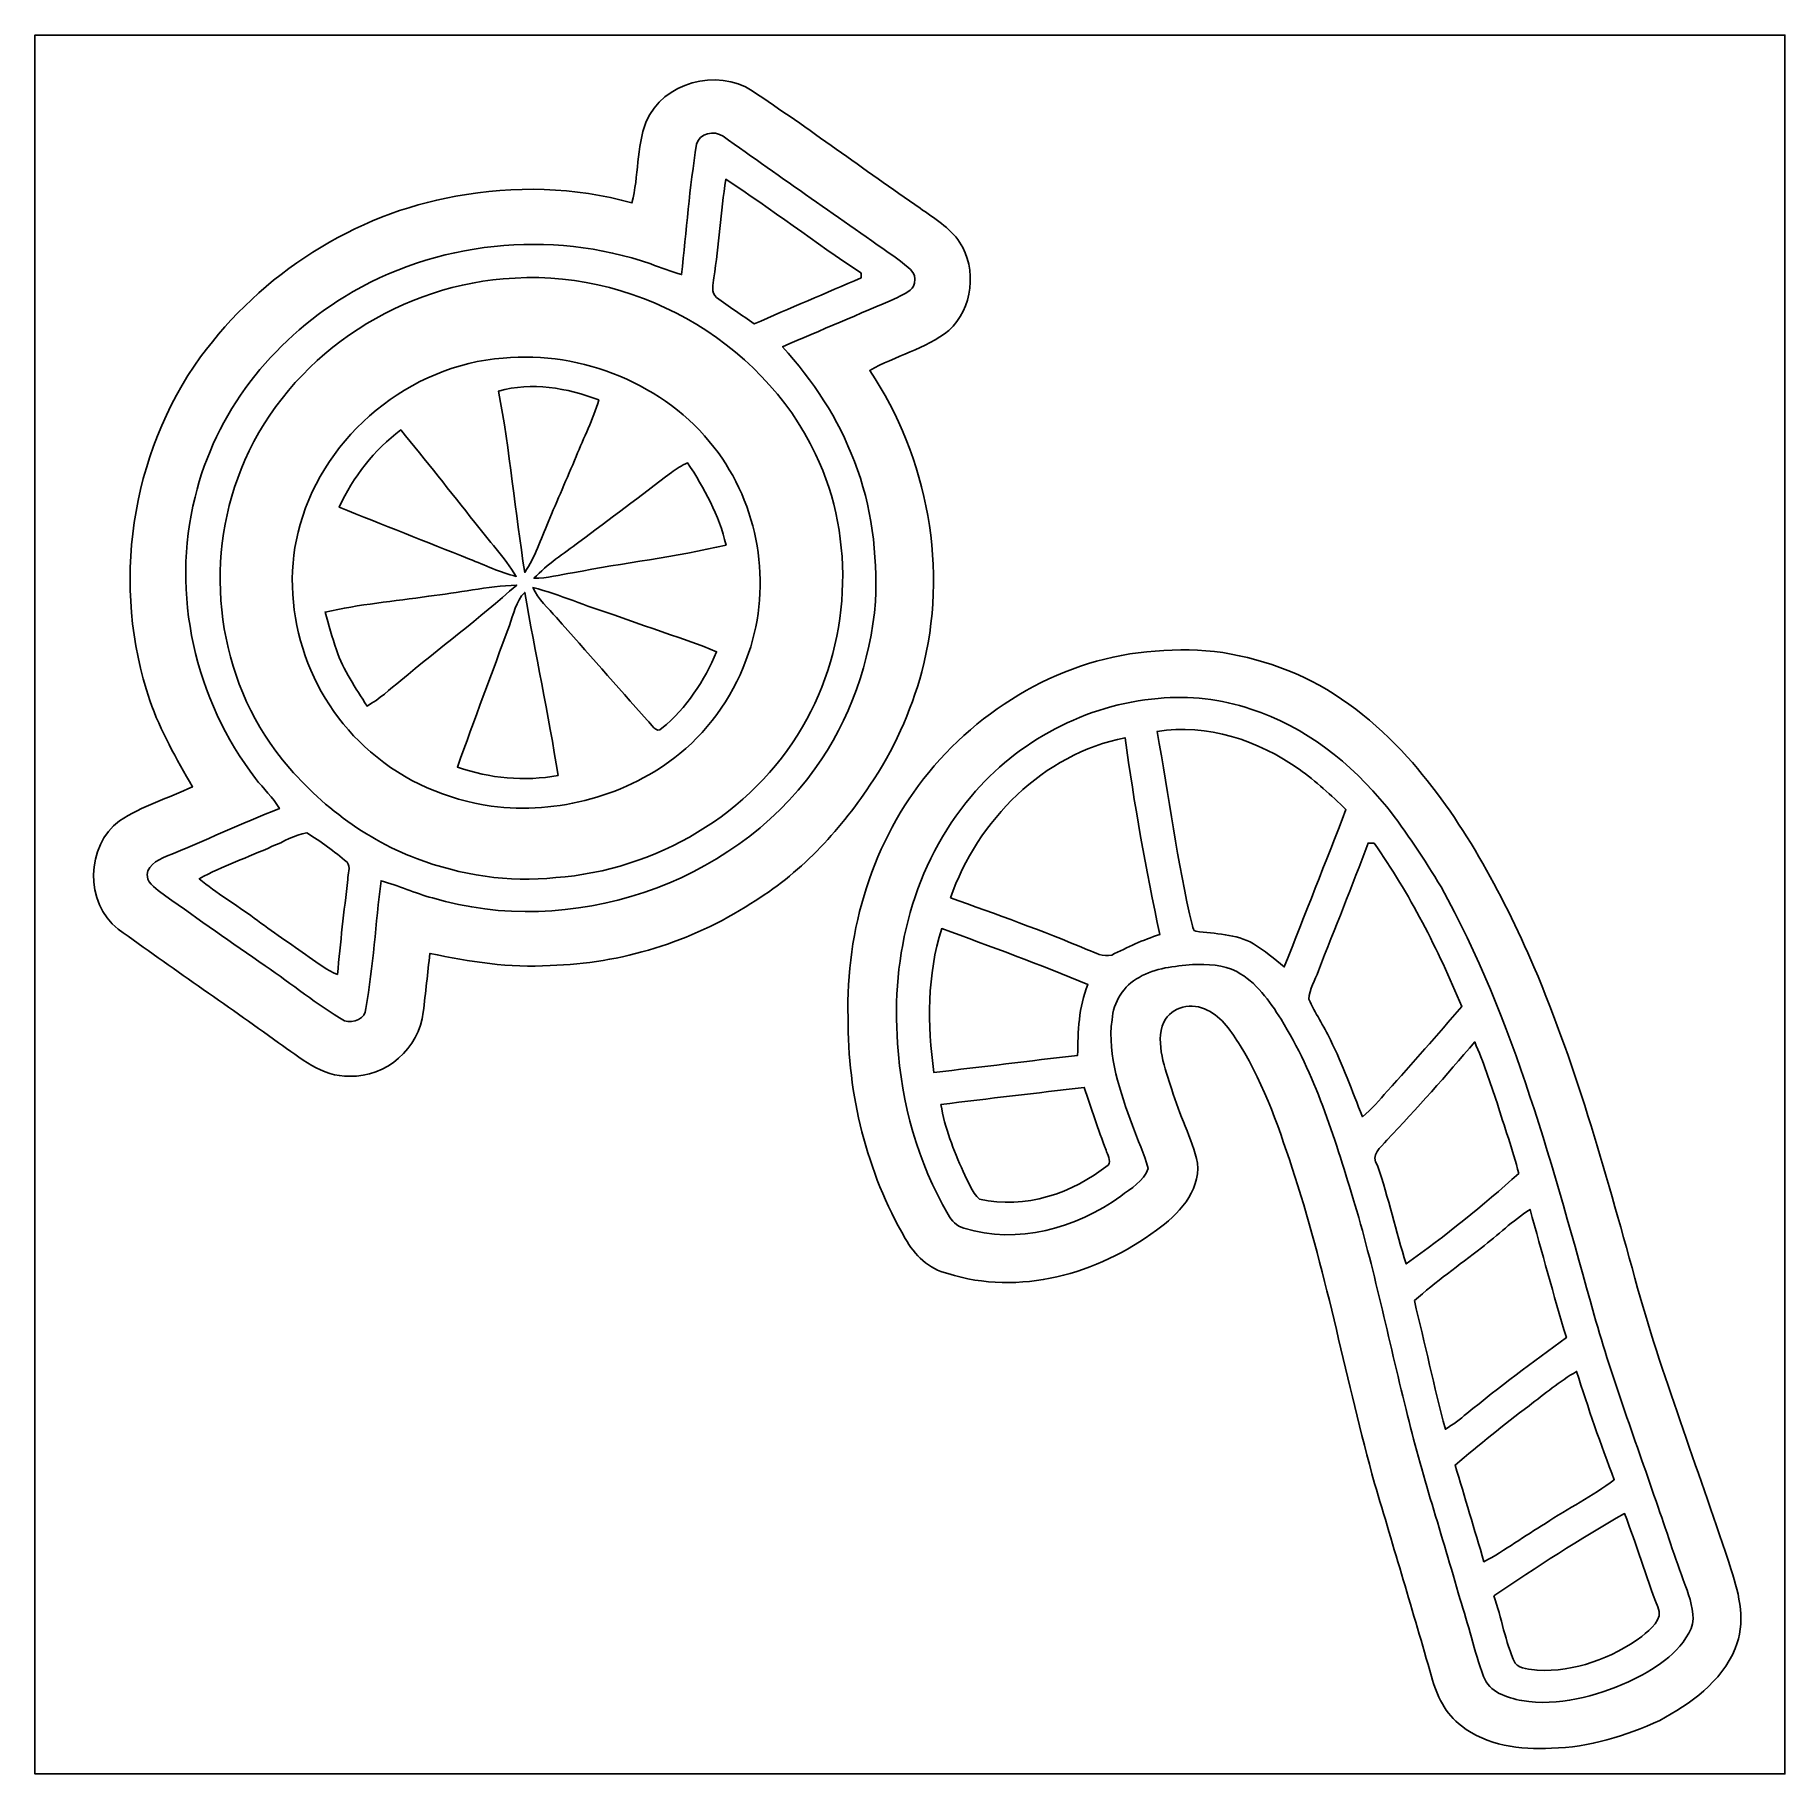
# Model space of a CAD drawing. Header units: centimetres. Extents: x -16.8 to 16.8, y -16.7 to 16.7.
import ezdxf

# ---------------------------------------------------------------- set-up
doc = ezdxf.new("R2010")
doc.units = ezdxf.units.CM
doc.header["$MEASUREMENT"] = 0
doc.layers.add('Layer 1', color=7, linetype='Continuous')

msp = doc.modelspace()

# ---------------------------------------------------------------- linework, layer by layer
at = {"layer": 'Layer 1', "color": 7}
for points, knots in [([(-16.77458, 16.66875), (-16.77458, 16.66875), (16.77458, 16.66875), (16.77458, 16.66875), (16.77458, 16.66875), (16.77458, 16.66875), (16.77458, -16.66875), (16.77458, -16.66875), (16.77458, -16.66875), (16.77458, -16.66875), (-16.77458, -16.66875), (-16.77458, -16.66875), (-16.77458, -16.66875), (-16.77458, -16.66875), (-16.77458, 16.66875), (-16.77458, 16.66875), (-16.77458, 16.66875), (-16.77458, 16.66875), (-16.77458, 16.66875), (-16.77458, 16.66875)], [0, 0, 0, 0, 0.16666667, 0.16666667, 0.16666667, 0.16666667, 0.33333333, 0.33333333, 0.33333333, 0.33333333, 0.5, 0.5, 0.5, 0.5, 0.66666667, 0.66666667, 0.66666667, 0.66666667, 1, 1, 1, 1]), ([(-5.05848, 15.00928), (-5.25039, 14.51046), (-5.19783, 13.96365), (-5.32977, 13.45036), (-5.32977, 13.45036), (-6.42761, 13.75339), (-7.59143, 13.78797), (-8.70938, 13.5763), (-8.70938, 13.5763), (-10.65742, 13.23411), (-12.43612, 12.08899), (-13.59994, 10.4962), (-13.59994, 10.4962), (-14.9539, 8.62683), (-15.31514, 6.09282), (-14.57219, 3.9116), (-14.57219, 3.9116), (-14.37146, 3.32669), (-14.06313, 2.78836), (-13.75375, 2.25637), (-13.75375, 2.25637), (-14.22047, 2.04117), (-14.72001, 1.88877), (-15.15286, 1.60584), (-15.15286, 1.60584), (-15.80339, 1.1243), (-15.82208, 0.02752), (-15.18144, -0.47096), (-15.18144, -0.47096), (-14.16614, -1.21109), (-13.12298, -1.91311), (-12.10557, -2.65077), (-12.10557, -2.65077), (-11.69176, -2.93017), (-11.27689, -3.31576), (-10.74244, -3.28859), (-10.74244, -3.28859), (-10.04852, -3.32528), (-9.40329, -2.74779), (-9.32991, -2.06481), (-9.32991, -2.06481), (-9.28723, -1.68875), (-9.24701, -1.31304), (-9.20362, -0.93733), (-9.20362, -0.93733), (-8.44585, -1.09255), (-7.67539, -1.22484), (-6.89786, -1.17087), (-6.89786, -1.17087), (-5.54002, -1.13065), (-4.19241, -0.72214), (-3.05223, 0.0187), (-3.05223, 0.0187), (-2.12196, 0.57714), (-1.36596, 1.38642), (-0.76835, 2.28459), (-0.76835, 2.28459), (-0.31962, 2.94958), (0.01482, 3.689), (0.22754, 4.46193), (0.22754, 4.46193), (0.74013, 6.41138), (0.34996, 8.56791), (-0.77188, 10.23726), (-0.77188, 10.23726), (-0.27905, 10.51877), (0.29422, 10.64578), (0.74436, 11.00349), (0.74436, 11.00349), (1.20015, 11.42471), (1.29152, 12.17895), (0.95109, 12.69718), (0.95109, 12.69718), (0.76376, 12.98187), (0.46143, 13.15332), (0.19191, 13.35017), (0.19191, 13.35017), (-0.88724, 14.0903), (-1.9364, 14.87452), (-3.02648, 15.59877), (-3.02648, 15.59877), (-3.69958, 16.03904), (-4.73816, 15.7607), (-5.05848, 15.00928), (-5.05848, 15.00928), (-5.05848, 15.00928), (-5.05848, 15.00928), (-5.05848, 15.00928)], [0, 0, 0, 0, 0.04347826, 0.04347826, 0.04347826, 0.04347826, 0.08695652, 0.08695652, 0.08695652, 0.08695652, 0.13043478, 0.13043478, 0.13043478, 0.13043478, 0.17391304, 0.17391304, 0.17391304, 0.17391304, 0.2173913, 0.2173913, 0.2173913, 0.2173913, 0.26086957, 0.26086957, 0.26086957, 0.26086957, 0.30434783, 0.30434783, 0.30434783, 0.30434783, 0.34782609, 0.34782609, 0.34782609, 0.34782609, 0.39130435, 0.39130435, 0.39130435, 0.39130435, 0.43478261, 0.43478261, 0.43478261, 0.43478261, 0.47826087, 0.47826087, 0.47826087, 0.47826087, 0.52173913, 0.52173913, 0.52173913, 0.52173913, 0.56521739, 0.56521739, 0.56521739, 0.56521739, 0.60869565, 0.60869565, 0.60869565, 0.60869565, 0.65217391, 0.65217391, 0.65217391, 0.65217391, 0.69565217, 0.69565217, 0.69565217, 0.69565217, 0.73913043, 0.73913043, 0.73913043, 0.73913043, 0.7826087, 0.7826087, 0.7826087, 0.7826087, 0.82608696, 0.82608696, 0.82608696, 0.82608696, 0.86956522, 0.86956522, 0.86956522, 0.86956522, 0.91304348, 0.91304348, 0.91304348, 0.91304348, 1, 1, 1, 1]), ([(-4.09116, 14.5736), (-4.04248, 14.79303), (-3.75038, 14.84489), (-3.58175, 14.72847), (-3.58175, 14.72847), (-2.4638, 13.92661), (-1.33033, 13.14591), (-0.20638, 12.35216), (-0.20638, 12.35216), (-0.07373, 12.23786), (0.1464, 12.12956), (0.08537, 11.90978), (0.08537, 11.90978), (0.05821, 11.75561), (-0.12312, 11.71011), (-0.23954, 11.63461), (-0.23954, 11.63461), (-0.97367, 11.31993), (-1.70886, 11.00667), (-2.44404, 10.69375), (-2.44404, 10.69375), (-1.86514, 10.04499), (-1.36843, 9.31192), (-1.06645, 8.49242), (-1.06645, 8.49242), (-0.73025, 7.64258), (-0.62548, 6.71548), (-0.66111, 5.80778), (-0.66111, 5.80778), (-0.75706, 4.66125), (-1.14829, 3.53272), (-1.82316, 2.59786), (-1.82316, 2.59786), (-3.43853, 0.36195), (-6.51686, -0.65758), (-9.15458, 0.12524), (-9.15458, 0.12524), (-9.48937, 0.21484), (-9.80475, 0.3623), (-10.13883, 0.45438), (-10.13883, 0.45438), (-10.24855, -0.35913), (-10.28488, -1.18392), (-10.43199, -1.99143), (-10.43199, -1.99143), (-10.43093, -2.19216), (-10.67647, -2.28071), (-10.83804, -2.2292), (-10.83804, -2.2292), (-11.3732, -1.91946), (-11.85051, -1.52329), (-12.36133, -1.17687), (-12.36133, -1.17687), (-13.00268, -0.73872), (-13.63204, -0.28399), (-14.26951, 0.1591), (-14.26951, 0.1591), (-14.39263, 0.25612), (-14.5415, 0.34396), (-14.61311, 0.48824), (-14.61311, 0.48824), (-14.67661, 0.72566), (-14.43002, 0.84772), (-14.25293, 0.92428), (-14.25293, 0.92428), (-13.52903, 1.22167), (-12.81818, 1.55081), (-12.0904, 1.83938), (-12.0904, 1.83938), (-12.2107, 2.05387), (-12.39838, 2.21827), (-12.54443, 2.41406), (-12.54443, 2.41406), (-13.70542, 3.92007), (-14.17426, 5.96018), (-13.70542, 7.81191), (-13.70542, 7.81191), (-13.32301, 9.41176), (-12.2361, 10.80064), (-10.84051, 11.65154), (-10.84051, 11.65154), (-9.10696, 12.71658), (-6.88975, 12.94659), (-4.96958, 12.27949), (-4.96958, 12.27949), (-4.77449, 12.20717), (-4.57976, 12.13167), (-4.37903, 12.07558), (-4.37903, 12.07558), (-4.28907, 12.90849), (-4.22593, 13.74634), (-4.09116, 14.5736), (-4.09116, 14.5736), (-4.09116, 14.5736), (-4.09116, 14.5736), (-4.09116, 14.5736)], [0, 0, 0, 0, 0.04, 0.04, 0.04, 0.04, 0.08, 0.08, 0.08, 0.08, 0.12, 0.12, 0.12, 0.12, 0.16, 0.16, 0.16, 0.16, 0.2, 0.2, 0.2, 0.2, 0.24, 0.24, 0.24, 0.24, 0.28, 0.28, 0.28, 0.28, 0.32, 0.32, 0.32, 0.32, 0.36, 0.36, 0.36, 0.36, 0.4, 0.4, 0.4, 0.4, 0.44, 0.44, 0.44, 0.44, 0.48, 0.48, 0.48, 0.48, 0.52, 0.52, 0.52, 0.52, 0.56, 0.56, 0.56, 0.56, 0.6, 0.6, 0.6, 0.6, 0.64, 0.64, 0.64, 0.64, 0.68, 0.68, 0.68, 0.68, 0.72, 0.72, 0.72, 0.72, 0.76, 0.76, 0.76, 0.76, 0.8, 0.8, 0.8, 0.8, 0.84, 0.84, 0.84, 0.84, 0.88, 0.88, 0.88, 0.88, 0.92, 0.92, 0.92, 0.92, 1, 1, 1, 1]), ([(-3.53272, 13.90474), (-3.6255, 13.27573), (-3.66607, 12.64073), (-3.75991, 12.01173), (-3.75991, 12.01173), (-3.7652, 11.89672), (-3.82588, 11.72563), (-3.7084, 11.63955), (-3.7084, 11.63955), (-3.47274, 11.46246), (-3.22474, 11.30124), (-2.98521, 11.12873), (-2.98521, 11.12873), (-2.30576, 11.43388), (-1.61678, 11.71716), (-0.9338, 12.01385), (-0.9338, 12.01385), (-0.93557, 12.03784), (-0.93909, 12.08617), (-0.94086, 12.11051), (-0.94086, 12.11051), (-1.82104, 12.68483), (-2.65254, 13.33182), (-3.53272, 13.90474), (-3.53272, 13.90474), (-3.53272, 13.90474), (-3.53272, 13.90474), (-3.53272, 13.90474)], [0, 0, 0, 0, 0.125, 0.125, 0.125, 0.125, 0.25, 0.25, 0.25, 0.25, 0.375, 0.375, 0.375, 0.375, 0.5, 0.5, 0.5, 0.5, 0.625, 0.625, 0.625, 0.625, 0.75, 0.75, 0.75, 0.75, 1, 1, 1, 1]), ([(-7.79851, 11.99268), (-9.90565, 11.82194), (-11.89884, 10.46162), (-12.75045, 8.515), (-12.75045, 8.515), (-13.5509, 6.725), (-13.33147, 4.51838), (-12.1606, 2.94005), (-12.1606, 2.94005), (-11.46634, 2.02988), (-10.53148, 1.29046), (-9.45938, 0.87877), (-9.45938, 0.87877), (-8.61272, 0.56303), (-7.69373, 0.41557), (-6.79238, 0.51611), (-6.79238, 0.51611), (-4.88033, 0.65264), (-3.02824, 1.73249), (-2.06304, 3.40395), (-2.06304, 3.40395), (-1.14688, 4.97029), (-1.02376, 6.98853), (-1.81046, 8.63247), (-1.81046, 8.63247), (-2.85433, 10.84686), (-5.37034, 12.23045), (-7.79851, 11.99268), (-7.79851, 11.99268), (-7.79851, 11.99268), (-7.79851, 11.99268), (-7.79851, 11.99268)], [0, 0, 0, 0, 0.11111111, 0.11111111, 0.11111111, 0.11111111, 0.22222222, 0.22222222, 0.22222222, 0.22222222, 0.33333333, 0.33333333, 0.33333333, 0.33333333, 0.44444444, 0.44444444, 0.44444444, 0.44444444, 0.55555556, 0.55555556, 0.55555556, 0.55555556, 0.66666667, 0.66666667, 0.66666667, 0.66666667, 0.77777778, 0.77777778, 0.77777778, 0.77777778, 1, 1, 1, 1]), ([(-7.79851, 10.47574), (-6.28333, 10.61791), (-4.69583, 9.97514), (-3.75779, 8.76582), (-3.75779, 8.76582), (-2.89807, 7.67115), (-2.6356, 6.1341), (-3.09527, 4.81859), (-3.09527, 4.81859), (-3.34328, 4.07), (-3.80294, 3.39513), (-4.41149, 2.89313), (-4.41149, 2.89313), (-5.41126, 2.07857), (-6.75287, 1.72579), (-8.02746, 1.88524), (-8.02746, 1.88524), (-8.87413, 2.01083), (-9.69504, 2.35656), (-10.33956, 2.92594), (-10.33956, 2.92594), (-11.5637, 3.96452), (-12.13732, 5.73299), (-11.69141, 7.28416), (-11.69141, 7.28416), (-11.20704, 9.00747), (-9.58603, 10.34274), (-7.79851, 10.47574), (-7.79851, 10.47574), (-7.79851, 10.47574), (-7.79851, 10.47574), (-7.79851, 10.47574)], [0, 0, 0, 0, 0.11111111, 0.11111111, 0.11111111, 0.11111111, 0.22222222, 0.22222222, 0.22222222, 0.22222222, 0.33333333, 0.33333333, 0.33333333, 0.33333333, 0.44444444, 0.44444444, 0.44444444, 0.44444444, 0.55555556, 0.55555556, 0.55555556, 0.55555556, 0.66666667, 0.66666667, 0.66666667, 0.66666667, 0.77777778, 0.77777778, 0.77777778, 0.77777778, 1, 1, 1, 1]), ([(-7.88635, 9.8425), (-7.67503, 8.69068), (-7.56426, 7.52263), (-7.38681, 6.36552), (-7.38681, 6.36552), (-7.18467, 6.65798), (-7.07884, 7.00264), (-6.93914, 7.32649), (-6.93914, 7.32649), (-6.76169, 7.74806), (-6.57613, 8.16645), (-6.4008, 8.58873), (-6.4008, 8.58873), (-6.25299, 8.94891), (-6.07519, 9.29816), (-5.96583, 9.67317), (-5.96583, 9.67317), (-6.57154, 9.90459), (-7.25135, 10.01924), (-7.88635, 9.8425), (-7.88635, 9.8425), (-7.88635, 9.8425), (-7.88635, 9.8425), (-7.88635, 9.8425)], [0, 0, 0, 0, 0.14285714, 0.14285714, 0.14285714, 0.14285714, 0.28571429, 0.28571429, 0.28571429, 0.28571429, 0.42857143, 0.42857143, 0.42857143, 0.42857143, 0.57142857, 0.57142857, 0.57142857, 0.57142857, 0.71428571, 0.71428571, 0.71428571, 0.71428571, 1, 1, 1, 1]), ([(-10.9407, 7.61647), (-10.11096, 7.27886), (-9.27559, 6.95537), (-8.44444, 6.62129), (-8.44444, 6.62129), (-8.14634, 6.50981), (-7.85989, 6.36199), (-7.54803, 6.29003), (-7.54803, 6.29003), (-7.77699, 6.66009), (-8.07508, 6.97936), (-8.34143, 7.32155), (-8.34143, 7.32155), (-8.80957, 7.91774), (-9.28123, 8.51076), (-9.76171, 9.09673), (-9.76171, 9.09673), (-10.26971, 8.71291), (-10.68246, 8.19926), (-10.9407, 7.61647), (-10.9407, 7.61647), (-10.9407, 7.61647), (-10.9407, 7.61647), (-10.9407, 7.61647)], [0, 0, 0, 0, 0.14285714, 0.14285714, 0.14285714, 0.14285714, 0.28571429, 0.28571429, 0.28571429, 0.28571429, 0.42857143, 0.42857143, 0.42857143, 0.42857143, 0.57142857, 0.57142857, 0.57142857, 0.57142857, 0.71428571, 0.71428571, 0.71428571, 0.71428571, 1, 1, 1, 1]), ([(-4.57518, 8.27934), (-5.16573, 7.83519), (-5.75416, 7.38858), (-6.34647, 6.94655), (-6.34647, 6.94655), (-6.64139, 6.72536), (-6.95501, 6.52286), (-7.21007, 6.25404), (-7.21007, 6.25404), (-6.95889, 6.25157), (-6.71513, 6.32107), (-6.46818, 6.35882), (-6.46818, 6.35882), (-5.48958, 6.5465), (-4.49792, 6.66433), (-3.52672, 6.8894), (-3.52672, 6.8894), (-3.65901, 7.46266), (-3.943, 7.98371), (-4.26579, 8.46984), (-4.26579, 8.46984), (-4.37444, 8.41551), (-4.47851, 8.35272), (-4.57518, 8.27934), (-4.57518, 8.27934), (-4.57518, 8.27934), (-4.57518, 8.27934), (-4.57518, 8.27934)], [0, 0, 0, 0, 0.125, 0.125, 0.125, 0.125, 0.25, 0.25, 0.25, 0.25, 0.375, 0.375, 0.375, 0.375, 0.5, 0.5, 0.5, 0.5, 0.625, 0.625, 0.625, 0.625, 0.75, 0.75, 0.75, 0.75, 1, 1, 1, 1]), ([(-9.22549, 5.91185), (-9.88766, 5.80743), (-10.55899, 5.75733), (-11.21269, 5.60564), (-11.21269, 5.60564), (-11.14989, 5.36152), (-11.07652, 5.12022), (-10.99608, 4.88103), (-10.99608, 4.88103), (-10.86168, 4.49192), (-10.62919, 4.14831), (-10.408, 3.80436), (-10.408, 3.80436), (-10.17129, 3.937), (-9.97197, 4.12433), (-9.76171, 4.29331), (-9.76171, 4.29331), (-9.02758, 4.91067), (-8.25571, 5.48464), (-7.54027, 6.12316), (-7.54027, 6.12316), (-8.10648, 6.09776), (-8.66281, 5.97359), (-9.22549, 5.91185), (-9.22549, 5.91185), (-9.22549, 5.91185), (-9.22549, 5.91185), (-9.22549, 5.91185)], [0, 0, 0, 0, 0.125, 0.125, 0.125, 0.125, 0.25, 0.25, 0.25, 0.25, 0.375, 0.375, 0.375, 0.375, 0.5, 0.5, 0.5, 0.5, 0.625, 0.625, 0.625, 0.625, 0.75, 0.75, 0.75, 0.75, 1, 1, 1, 1]), ([(-7.22806, 6.07624), (-7.13176, 5.84694), (-6.93491, 5.68466), (-6.77686, 5.49945), (-6.77686, 5.49945), (-6.19654, 4.84505), (-5.6194, 4.18782), (-5.04049, 3.53201), (-5.04049, 3.53201), (-4.96041, 3.47768), (-4.86869, 3.25826), (-4.75509, 3.3782), (-4.75509, 3.3782), (-4.28907, 3.76802), (-3.93559, 4.28554), (-3.70699, 4.84681), (-3.70699, 4.84681), (-4.36033, 5.11034), (-5.0359, 5.31248), (-5.6956, 5.55872), (-5.6956, 5.55872), (-6.21136, 5.71606), (-6.70631, 5.94042), (-7.22806, 6.07624), (-7.22806, 6.07624), (-7.22806, 6.07624), (-7.22806, 6.07624), (-7.22806, 6.07624)], [0, 0, 0, 0, 0.125, 0.125, 0.125, 0.125, 0.25, 0.25, 0.25, 0.25, 0.375, 0.375, 0.375, 0.375, 0.5, 0.5, 0.5, 0.5, 0.625, 0.625, 0.625, 0.625, 0.75, 0.75, 0.75, 0.75, 1, 1, 1, 1]), ([(-7.68068, 5.34952), (-8.01088, 4.44429), (-8.35307, 3.54295), (-8.67586, 2.63525), (-8.67586, 2.63525), (-8.05886, 2.419), (-7.3914, 2.35162), (-6.74652, 2.47509), (-6.74652, 2.47509), (-6.93138, 3.64878), (-7.18291, 4.81118), (-7.38717, 5.9817), (-7.38717, 5.9817), (-7.55615, 5.81166), (-7.59883, 5.56683), (-7.68068, 5.34952)], [0, 0, 0, 0, 0.2, 0.2, 0.2, 0.2, 0.4, 0.4, 0.4, 0.4, 0.6, 0.6, 0.6, 0.6, 1, 1, 1, 1]), ([(4.86622, 4.86728), (3.11467, 4.80413), (1.46121, 3.87279), (0.35983, 2.53259), (0.35983, 2.53259), (-0.71332, 1.2252), (-1.23613, -0.48754), (-1.18604, -2.16958), (-1.18604, -2.16958), (-1.19839, -3.6449), (-0.83114, -5.12551), (-0.08996, -6.40397), (-0.08996, -6.40397), (0.08079, -6.7183), (0.36689, -6.99064), (0.72214, -7.07496), (0.72214, -7.07496), (2.08844, -7.51029), (3.60257, -7.08448), (4.72299, -6.24205), (4.72299, -6.24205), (5.14244, -5.95171), (5.55766, -5.50898), (5.51321, -4.96147), (5.51321, -4.96147), (5.40209, -4.47322), (5.15726, -4.02978), (5.01932, -3.5493), (5.01932, -3.5493), (4.89726, -3.13725), (4.69159, -2.68005), (4.86551, -2.25319), (4.86551, -2.25319), (5.01156, -1.95298), (5.41867, -1.86902), (5.69877, -2.026), (5.69877, -2.026), (5.98911, -2.15865), (6.16268, -2.4451), (6.32813, -2.70334), (6.32813, -2.70334), (6.80932, -3.47945), (7.09683, -4.35116), (7.37905, -5.21335), (7.37905, -5.21335), (8.00488, -7.1434), (8.36295, -9.14541), (8.90729, -11.09733), (8.90729, -11.09733), (9.27206, -12.33135), (9.64177, -13.5636), (9.99913, -14.79973), (9.99913, -14.79973), (10.09403, -15.15992), (10.26407, -15.52011), (10.57028, -15.74765), (10.57028, -15.74765), (11.0557, -16.12441), (11.69917, -16.20802), (12.29501, -16.17451), (12.29501, -16.17451), (13.01926, -16.16322), (13.71953, -15.93779), (14.37393, -15.64217), (14.37393, -15.64217), (14.96307, -15.32361), (15.55256, -14.90592), (15.81961, -14.26563), (15.81961, -14.26563), (16.02458, -13.77738), (15.90393, -13.23799), (15.74377, -12.7568), (15.74377, -12.7568), (15.15745, -10.95304), (14.46565, -9.18281), (13.94919, -7.35647), (13.94919, -7.35647), (13.37592, -5.27614), (12.80548, -3.18558), (11.96164, -1.19521), (11.96164, -1.19521), (11.33475, 0.24412), (10.58474, 1.65312), (9.53417, 2.83139), (9.53417, 2.83139), (8.92881, 3.49074), (8.21831, 4.07035), (7.39069, 4.42666), (7.39069, 4.42666), (6.59871, 4.76356), (5.72841, 4.94206), (4.86622, 4.86728)], [0, 0, 0, 0, 0.04166667, 0.04166667, 0.04166667, 0.04166667, 0.08333333, 0.08333333, 0.08333333, 0.08333333, 0.125, 0.125, 0.125, 0.125, 0.16666667, 0.16666667, 0.16666667, 0.16666667, 0.20833333, 0.20833333, 0.20833333, 0.20833333, 0.25, 0.25, 0.25, 0.25, 0.29166667, 0.29166667, 0.29166667, 0.29166667, 0.33333333, 0.33333333, 0.33333333, 0.33333333, 0.375, 0.375, 0.375, 0.375, 0.41666667, 0.41666667, 0.41666667, 0.41666667, 0.45833333, 0.45833333, 0.45833333, 0.45833333, 0.5, 0.5, 0.5, 0.5, 0.54166667, 0.54166667, 0.54166667, 0.54166667, 0.58333333, 0.58333333, 0.58333333, 0.58333333, 0.625, 0.625, 0.625, 0.625, 0.66666667, 0.66666667, 0.66666667, 0.66666667, 0.70833333, 0.70833333, 0.70833333, 0.70833333, 0.75, 0.75, 0.75, 0.75, 0.79166667, 0.79166667, 0.79166667, 0.79166667, 0.83333333, 0.83333333, 0.83333333, 0.83333333, 0.875, 0.875, 0.875, 0.875, 0.91666667, 0.91666667, 0.91666667, 0.91666667, 1, 1, 1, 1]), ([(4.76038, 3.94935), (5.35799, 4.00756), (5.96582, 3.94406), (6.53274, 3.74403), (6.53274, 3.74403), (7.57308, 3.41771), (8.45467, 2.70651), (9.14082, 1.87396), (9.14082, 1.87396), (9.52006, 1.38501), (9.86049, 0.86642), (10.18011, 0.3369), (10.18011, 0.3369), (11.59933, -2.22144), (12.32923, -5.07647), (13.11769, -7.87188), (13.11769, -7.87188), (13.4687, -9.11789), (13.92696, -10.32827), (14.34042, -11.55347), (14.34042, -11.55347), (14.53233, -12.08229), (14.69249, -12.62204), (14.90027, -13.14521), (14.90027, -13.14521), (14.96942, -13.37804), (15.06608, -13.64015), (14.97401, -13.87934), (14.97401, -13.87934), (14.74576, -14.37922), (14.25011, -14.67273), (13.77562, -14.9031), (13.77562, -14.9031), (13.13568, -15.18144), (12.43083, -15.37723), (11.7288, -15.26258), (11.7288, -15.26258), (11.44658, -15.20049), (11.10051, -15.10594), (10.99644, -14.79691), (10.99644, -14.79691), (10.81617, -14.30902), (10.7061, -13.79926), (10.54206, -13.30607), (10.54206, -13.30607), (10.20269, -12.09675), (9.80193, -10.90436), (9.51265, -9.68163), (9.51265, -9.68163), (9.17116, -8.32944), (8.89564, -6.95995), (8.49136, -5.62398), (8.49136, -5.62398), (8.13435, -4.44747), (7.76464, -3.25438), (7.11447, -2.20028), (7.11447, -2.20028), (6.89046, -1.84891), (6.63963, -1.48766), (6.26251, -1.28729), (6.26251, -1.28729), (6.00604, -1.14476), (5.69983, -1.15182), (5.41655, -1.1497), (5.41655, -1.1497), (5.06871, -1.18745), (4.70041, -1.20897), (4.3942, -1.397), (4.3942, -1.397), (4.09328, -1.55222), (3.89784, -1.87431), (3.87279, -2.20874), (3.87279, -2.20874), (3.77896, -2.91253), (4.03437, -3.58775), (4.26297, -4.23898), (4.26297, -4.23898), (4.35998, -4.51309), (4.49721, -4.77449), (4.56389, -5.05883), (4.56389, -5.05883), (4.48769, -5.31107), (4.23122, -5.43877), (4.04001, -5.594), (4.04001, -5.594), (3.1877, -6.20183), (2.05775, -6.52992), (1.03399, -6.20289), (1.03399, -6.20289), (0.89606, -6.16973), (0.79516, -6.06213), (0.7306, -5.94007), (0.7306, -5.94007), (0.15028, -4.94665), (-0.16757, -3.81), (-0.23671, -2.66383), (-0.23671, -2.66383), (-0.37183, -0.98884), (0.07267, 0.77611), (1.17228, 2.07257), (1.17228, 2.07257), (2.05811, 3.1369), (3.37855, 3.83611), (4.76038, 3.94935), (4.76038, 3.94935), (4.76038, 3.94935), (4.76038, 3.94935), (4.76038, 3.94935)], [0, 0, 0, 0, 0.03571429, 0.03571429, 0.03571429, 0.03571429, 0.07142857, 0.07142857, 0.07142857, 0.07142857, 0.10714286, 0.10714286, 0.10714286, 0.10714286, 0.14285714, 0.14285714, 0.14285714, 0.14285714, 0.17857143, 0.17857143, 0.17857143, 0.17857143, 0.21428571, 0.21428571, 0.21428571, 0.21428571, 0.25, 0.25, 0.25, 0.25, 0.28571429, 0.28571429, 0.28571429, 0.28571429, 0.32142857, 0.32142857, 0.32142857, 0.32142857, 0.35714286, 0.35714286, 0.35714286, 0.35714286, 0.39285714, 0.39285714, 0.39285714, 0.39285714, 0.42857143, 0.42857143, 0.42857143, 0.42857143, 0.46428571, 0.46428571, 0.46428571, 0.46428571, 0.5, 0.5, 0.5, 0.5, 0.53571429, 0.53571429, 0.53571429, 0.53571429, 0.57142857, 0.57142857, 0.57142857, 0.57142857, 0.60714286, 0.60714286, 0.60714286, 0.60714286, 0.64285714, 0.64285714, 0.64285714, 0.64285714, 0.67857143, 0.67857143, 0.67857143, 0.67857143, 0.71428571, 0.71428571, 0.71428571, 0.71428571, 0.75, 0.75, 0.75, 0.75, 0.78571429, 0.78571429, 0.78571429, 0.78571429, 0.82142857, 0.82142857, 0.82142857, 0.82142857, 0.85714286, 0.85714286, 0.85714286, 0.85714286, 0.89285714, 0.89285714, 0.89285714, 0.89285714, 0.92857143, 0.92857143, 0.92857143, 0.92857143, 1, 1, 1, 1]), ([(4.73816, 3.31788), (4.95935, 2.07504), (5.12198, 0.81986), (5.41337, -0.40958), (5.41337, -0.40958), (5.42996, -0.44309), (5.42925, -0.50835), (5.47687, -0.51294), (5.47687, -0.51294), (5.85011, -0.56374), (6.24805, -0.56127), (6.58566, -0.75248), (6.58566, -0.75248), (6.79521, -0.88159), (6.985, -1.03928), (7.17444, -1.19556), (7.17444, -1.19556), (7.57202, -0.19156), (7.9689, 0.8128), (8.35836, 1.81998), (8.35836, 1.81998), (8.07332, 2.09303), (7.78369, 2.36396), (7.46019, 2.59151), (7.46019, 2.59151), (6.68514, 3.15031), (5.69313, 3.46675), (4.73816, 3.31788), (4.73816, 3.31788), (4.73816, 3.31788), (4.73816, 3.31788), (4.73816, 3.31788)], [0, 0, 0, 0, 0.11111111, 0.11111111, 0.11111111, 0.11111111, 0.22222222, 0.22222222, 0.22222222, 0.22222222, 0.33333333, 0.33333333, 0.33333333, 0.33333333, 0.44444444, 0.44444444, 0.44444444, 0.44444444, 0.55555556, 0.55555556, 0.55555556, 0.55555556, 0.66666667, 0.66666667, 0.66666667, 0.66666667, 0.77777778, 0.77777778, 0.77777778, 0.77777778, 1, 1, 1, 1]), ([(0.77329, 0.12841), (1.65594, -0.18768), (2.53965, -0.50236), (3.4036, -0.86748), (3.4036, -0.86748), (3.55036, -0.92534), (3.70311, -1.01036), (3.8668, -0.96873), (3.8668, -0.96873), (4.16736, -0.82303), (4.46722, -0.67451), (4.7879, -0.57785), (4.7879, -0.57785), (4.52402, 0.67239), (4.29542, 1.9304), (4.12362, 3.19687), (4.12362, 3.19687), (2.55199, 2.88819), (1.29646, 1.61078), (0.77329, 0.12841), (0.77329, 0.12841), (0.77329, 0.12841), (0.77329, 0.12841), (0.77329, 0.12841)], [0, 0, 0, 0, 0.14285714, 0.14285714, 0.14285714, 0.14285714, 0.28571429, 0.28571429, 0.28571429, 0.28571429, 0.42857143, 0.42857143, 0.42857143, 0.42857143, 0.57142857, 0.57142857, 0.57142857, 0.57142857, 0.71428571, 0.71428571, 0.71428571, 0.71428571, 1, 1, 1, 1]), ([(-12.22587, 1.11548), (-12.68977, 0.90311), (-13.17837, 0.74189), (-13.62534, 0.49495), (-13.62534, 0.49495), (-13.29584, 0.21378), (-12.91978, -0.00423), (-12.57229, -0.26141), (-12.57229, -0.26141), (-12.22939, -0.52141), (-11.86921, -0.75671), (-11.52031, -1.00824), (-11.52031, -1.00824), (-11.34463, -1.12677), (-11.17812, -1.26683), (-10.97668, -1.3402), (-10.97668, -1.3402), (-10.91847, -0.73378), (-10.85321, -0.12771), (-10.77489, 0.4766), (-10.77489, 0.4766), (-10.78195, 0.58103), (-10.71351, 0.71826), (-10.79183, 0.8128), (-10.79183, 0.8128), (-11.03736, 1.016), (-11.29312, 1.20897), (-11.56582, 1.37336), (-11.56582, 1.37336), (-11.80148, 1.34091), (-12.00503, 1.19592), (-12.22587, 1.11548)], [0, 0, 0, 0, 0.11111111, 0.11111111, 0.11111111, 0.11111111, 0.22222222, 0.22222222, 0.22222222, 0.22222222, 0.33333333, 0.33333333, 0.33333333, 0.33333333, 0.44444444, 0.44444444, 0.44444444, 0.44444444, 0.55555556, 0.55555556, 0.55555556, 0.55555556, 0.66666667, 0.66666667, 0.66666667, 0.66666667, 0.77777778, 0.77777778, 0.77777778, 0.77777778, 1, 1, 1, 1]), ([(8.78099, 1.17793), (8.47866, 0.35595), (8.14634, -0.45544), (7.83026, -1.27282), (7.83026, -1.27282), (7.76746, -1.45133), (7.65316, -1.62031), (7.64611, -1.81257), (7.64611, -1.81257), (7.76393, -2.0828), (7.93432, -2.32622), (8.05886, -2.59362), (8.05886, -2.59362), (8.29733, -3.07164), (8.47478, -3.57611), (8.67516, -4.07), (8.67516, -4.07), (8.85366, -3.92606), (8.99548, -3.74438), (9.1507, -3.57717), (9.1507, -3.57717), (9.63718, -3.04518), (10.10708, -2.49802), (10.57875, -1.95298), (10.57875, -1.95298), (10.12084, -0.85901), (9.58144, 0.20461), (8.89706, 1.17581), (8.89706, 1.17581), (8.8579, 1.17687), (8.81909, 1.17757), (8.78099, 1.17793), (8.78099, 1.17793), (8.78099, 1.17793), (8.78099, 1.17793), (8.78099, 1.17793)], [0, 0, 0, 0, 0.1, 0.1, 0.1, 0.1, 0.2, 0.2, 0.2, 0.2, 0.3, 0.3, 0.3, 0.3, 0.4, 0.4, 0.4, 0.4, 0.5, 0.5, 0.5, 0.5, 0.6, 0.6, 0.6, 0.6, 0.7, 0.7, 0.7, 0.7, 0.8, 0.8, 0.8, 0.8, 1, 1, 1, 1]), ([(0.60784, -0.46108), (0.32561, -1.35043), (0.33267, -2.30258), (0.45649, -3.2191), (0.45649, -3.2191), (1.37548, -3.11432), (2.29376, -2.99896), (3.2131, -2.89419), (3.2131, -2.89419), (3.22016, -2.43558), (3.23074, -1.96462), (3.41242, -1.53635), (3.41242, -1.53635), (2.48849, -1.15006), (1.54799, -0.80504), (0.60784, -0.46108), (0.60784, -0.46108), (0.60784, -0.46108), (0.60784, -0.46108), (0.60784, -0.46108)], [0, 0, 0, 0, 0.16666667, 0.16666667, 0.16666667, 0.16666667, 0.33333333, 0.33333333, 0.33333333, 0.33333333, 0.5, 0.5, 0.5, 0.5, 0.66666667, 0.66666667, 0.66666667, 0.66666667, 1, 1, 1, 1]), ([(9.14118, -4.52049), (9.02688, -4.6542), (8.82121, -4.80589), (8.96056, -5.00274), (8.96056, -5.00274), (9.17822, -5.62187), (9.30945, -6.26604), (9.51265, -6.8894), (9.51265, -6.8894), (10.26442, -6.356), (10.98197, -5.77286), (11.66989, -5.15937), (11.66989, -5.15937), (11.563, -4.69865), (11.38837, -4.25768), (11.25396, -3.80506), (11.25396, -3.80506), (11.1185, -3.41242), (10.99538, -3.01449), (10.82534, -2.6349), (10.82534, -2.6349), (10.28171, -3.27872), (9.72044, -3.90807), (9.14118, -4.52049), (9.14118, -4.52049), (9.14118, -4.52049), (9.14118, -4.52049), (9.14118, -4.52049)], [0, 0, 0, 0, 0.125, 0.125, 0.125, 0.125, 0.25, 0.25, 0.25, 0.25, 0.375, 0.375, 0.375, 0.375, 0.5, 0.5, 0.5, 0.5, 0.625, 0.625, 0.625, 0.625, 0.75, 0.75, 0.75, 0.75, 1, 1, 1, 1]), ([(0.59337, -3.83469), (0.6604, -4.28237), (0.84279, -4.70535), (1.01776, -5.12057), (1.01776, -5.12057), (1.11584, -5.29731), (1.17404, -5.51603), (1.33456, -5.64868), (1.33456, -5.64868), (2.20486, -5.84553), (3.11609, -5.53967), (3.79836, -4.99569), (3.79836, -4.99569), (3.86503, -4.91067), (3.77896, -4.79531), (3.76061, -4.70782), (3.76061, -4.70782), (3.60292, -4.31377), (3.4738, -3.90878), (3.33975, -3.50626), (3.33975, -3.50626), (2.42429, -3.61597), (1.50812, -3.71898), (0.59337, -3.83469), (0.59337, -3.83469), (0.59337, -3.83469), (0.59337, -3.83469), (0.59337, -3.83469)], [0, 0, 0, 0, 0.125, 0.125, 0.125, 0.125, 0.25, 0.25, 0.25, 0.25, 0.375, 0.375, 0.375, 0.375, 0.5, 0.5, 0.5, 0.5, 0.625, 0.625, 0.625, 0.625, 0.75, 0.75, 0.75, 0.75, 1, 1, 1, 1]), ([(10.95587, -6.58107), (10.52477, -6.9155), (10.08027, -7.23371), (9.66999, -7.59425), (9.66999, -7.59425), (9.86719, -8.41587), (10.04958, -9.24137), (10.26407, -10.05946), (10.26407, -10.05946), (10.41012, -9.97197), (10.54347, -9.86472), (10.67611, -9.75819), (10.67611, -9.75819), (11.29594, -9.2523), (11.93518, -8.77076), (12.58323, -8.30157), (12.58323, -8.30157), (12.33382, -7.48806), (12.11862, -6.66432), (11.8872, -5.84553), (11.8872, -5.84553), (11.55347, -6.06002), (11.26737, -6.33765), (10.95587, -6.58107), (10.95587, -6.58107), (10.95587, -6.58107), (10.95587, -6.58107), (10.95587, -6.58107)], [0, 0, 0, 0, 0.125, 0.125, 0.125, 0.125, 0.25, 0.25, 0.25, 0.25, 0.375, 0.375, 0.375, 0.375, 0.5, 0.5, 0.5, 0.5, 0.625, 0.625, 0.625, 0.625, 0.75, 0.75, 0.75, 0.75, 1, 1, 1, 1]), ([(11.86744, -9.60896), (11.3859, -9.9762), (10.91424, -10.35579), (10.45104, -10.74596), (10.45104, -10.74596), (10.63519, -11.36403), (10.82111, -11.98104), (11.00243, -12.59981), (11.00243, -12.59981), (11.41166, -12.38179), (11.78419, -12.10239), (12.18071, -11.86356), (12.18071, -11.86356), (12.61816, -11.57993), (13.08241, -11.33863), (13.50222, -11.02854), (13.50222, -11.02854), (13.23622, -10.34521), (13.00304, -9.64988), (12.77796, -8.95244), (12.77796, -8.95244), (12.45411, -9.14153), (12.16519, -9.38283), (11.86744, -9.60896), (11.86744, -9.60896), (11.86744, -9.60896), (11.86744, -9.60896), (11.86744, -9.60896)], [0, 0, 0, 0, 0.125, 0.125, 0.125, 0.125, 0.25, 0.25, 0.25, 0.25, 0.375, 0.375, 0.375, 0.375, 0.5, 0.5, 0.5, 0.5, 0.625, 0.625, 0.625, 0.625, 0.75, 0.75, 0.75, 0.75, 1, 1, 1, 1]), ([(11.19152, -13.25174), (11.34463, -13.67649), (11.40672, -14.13157), (11.60039, -14.54185), (11.60039, -14.54185), (11.69776, -14.66638), (11.88544, -14.65051), (12.02302, -14.6812), (12.02302, -14.6812), (12.74198, -14.7133), (13.45565, -14.45295), (14.03174, -14.03174), (14.03174, -14.03174), (14.18696, -13.89345), (14.45401, -13.70683), (14.33583, -13.46306), (14.33583, -13.46306), (14.10053, -12.87533), (13.92661, -12.26538), (13.69766, -11.67518), (13.69766, -11.67518), (12.83723, -12.15884), (12.0142, -12.70741), (11.19152, -13.25174)], [0, 0, 0, 0, 0.14285714, 0.14285714, 0.14285714, 0.14285714, 0.28571429, 0.28571429, 0.28571429, 0.28571429, 0.42857143, 0.42857143, 0.42857143, 0.42857143, 0.57142857, 0.57142857, 0.57142857, 0.57142857, 0.71428571, 0.71428571, 0.71428571, 0.71428571, 1, 1, 1, 1])]:
    msp.add_open_spline(points, degree=3, knots=knots, dxfattribs=at)
at = {"layer": 'Layer 1', "color": 8}
for points, knots in [([(-5.05848, 15.00928), (-4.73816, 15.7607), (-3.69958, 16.03904), (-3.02648, 15.59877), (-3.02648, 15.59877), (-1.9364, 14.87452), (-0.88724, 14.0903), (0.19191, 13.35017), (0.19191, 13.35017), (0.46143, 13.15332), (0.76376, 12.98187), (0.95109, 12.69718), (0.95109, 12.69718), (1.29152, 12.17895), (1.20015, 11.42471), (0.74436, 11.00349), (0.74436, 11.00349), (0.29422, 10.64578), (-0.27905, 10.51877), (-0.77188, 10.23726), (-0.77188, 10.23726), (0.34996, 8.56791), (0.74013, 6.41138), (0.22754, 4.46193), (0.22754, 4.46193), (0.01482, 3.689), (-0.31962, 2.94958), (-0.76835, 2.28459), (-0.76835, 2.28459), (-1.36596, 1.38642), (-2.12196, 0.57714), (-3.05223, 0.0187), (-3.05223, 0.0187), (-4.19241, -0.72214), (-5.54002, -1.13065), (-6.89786, -1.17087), (-6.89786, -1.17087), (-7.67539, -1.22484), (-8.44585, -1.09255), (-9.20362, -0.93733), (-9.20362, -0.93733), (-9.24701, -1.31304), (-9.28723, -1.68875), (-9.32991, -2.06481), (-9.32991, -2.06481), (-9.40329, -2.74779), (-10.04852, -3.32528), (-10.74244, -3.28859), (-10.74244, -3.28859), (-11.27689, -3.31576), (-11.69176, -2.93017), (-12.10557, -2.65077), (-12.10557, -2.65077), (-13.12298, -1.91311), (-14.16614, -1.21109), (-15.18144, -0.47096), (-15.18144, -0.47096), (-15.82208, 0.02752), (-15.80339, 1.1243), (-15.15286, 1.60584), (-15.15286, 1.60584), (-14.72001, 1.88877), (-14.22047, 2.04117), (-13.75375, 2.25637), (-13.75375, 2.25637), (-14.06313, 2.78836), (-14.37146, 3.32669), (-14.57219, 3.9116), (-14.57219, 3.9116), (-15.31514, 6.09282), (-14.9539, 8.62683), (-13.59994, 10.4962), (-13.59994, 10.4962), (-12.43612, 12.08899), (-10.65742, 13.23411), (-8.70938, 13.5763), (-8.70938, 13.5763), (-7.59143, 13.78797), (-6.42761, 13.75339), (-5.32977, 13.45036), (-5.32977, 13.45036), (-5.19783, 13.96365), (-5.25039, 14.51046), (-5.05848, 15.00928), (-5.05848, 15.00928), (-5.05848, 15.00928), (-5.05848, 15.00928), (-5.05848, 15.00928)], [0, 0, 0, 0, 0.04347826, 0.04347826, 0.04347826, 0.04347826, 0.08695652, 0.08695652, 0.08695652, 0.08695652, 0.13043478, 0.13043478, 0.13043478, 0.13043478, 0.17391304, 0.17391304, 0.17391304, 0.17391304, 0.2173913, 0.2173913, 0.2173913, 0.2173913, 0.26086957, 0.26086957, 0.26086957, 0.26086957, 0.30434783, 0.30434783, 0.30434783, 0.30434783, 0.34782609, 0.34782609, 0.34782609, 0.34782609, 0.39130435, 0.39130435, 0.39130435, 0.39130435, 0.43478261, 0.43478261, 0.43478261, 0.43478261, 0.47826087, 0.47826087, 0.47826087, 0.47826087, 0.52173913, 0.52173913, 0.52173913, 0.52173913, 0.56521739, 0.56521739, 0.56521739, 0.56521739, 0.60869565, 0.60869565, 0.60869565, 0.60869565, 0.65217391, 0.65217391, 0.65217391, 0.65217391, 0.69565217, 0.69565217, 0.69565217, 0.69565217, 0.73913043, 0.73913043, 0.73913043, 0.73913043, 0.7826087, 0.7826087, 0.7826087, 0.7826087, 0.82608696, 0.82608696, 0.82608696, 0.82608696, 0.86956522, 0.86956522, 0.86956522, 0.86956522, 0.91304348, 0.91304348, 0.91304348, 0.91304348, 1, 1, 1, 1]), ([(-4.09116, 14.5736), (-4.22593, 13.74634), (-4.28907, 12.90849), (-4.37903, 12.07558), (-4.37903, 12.07558), (-4.57976, 12.13167), (-4.77449, 12.20717), (-4.96958, 12.27949), (-4.96958, 12.27949), (-6.88975, 12.94659), (-9.10696, 12.71658), (-10.84051, 11.65154), (-10.84051, 11.65154), (-12.2361, 10.80064), (-13.32301, 9.41176), (-13.70542, 7.81191), (-13.70542, 7.81191), (-14.17426, 5.96018), (-13.70542, 3.92007), (-12.54443, 2.41406), (-12.54443, 2.41406), (-12.39838, 2.21827), (-12.2107, 2.05387), (-12.0904, 1.83938), (-12.0904, 1.83938), (-12.81818, 1.55081), (-13.52903, 1.22167), (-14.25293, 0.92428), (-14.25293, 0.92428), (-14.43002, 0.84772), (-14.67661, 0.72566), (-14.61311, 0.48824), (-14.61311, 0.48824), (-14.5415, 0.34396), (-14.39263, 0.25612), (-14.26951, 0.1591), (-14.26951, 0.1591), (-13.63204, -0.28399), (-13.00268, -0.73872), (-12.36133, -1.17687), (-12.36133, -1.17687), (-11.85051, -1.52329), (-11.3732, -1.91946), (-10.83804, -2.2292), (-10.83804, -2.2292), (-10.67647, -2.28071), (-10.43093, -2.19216), (-10.43199, -1.99143), (-10.43199, -1.99143), (-10.28488, -1.18392), (-10.24855, -0.35913), (-10.13883, 0.45438), (-10.13883, 0.45438), (-9.80475, 0.3623), (-9.48937, 0.21484), (-9.15458, 0.12524), (-9.15458, 0.12524), (-6.51686, -0.65758), (-3.43853, 0.36195), (-1.82316, 2.59786), (-1.82316, 2.59786), (-1.14829, 3.53272), (-0.75706, 4.66125), (-0.66111, 5.80778), (-0.66111, 5.80778), (-0.62548, 6.71548), (-0.73025, 7.64258), (-1.06645, 8.49242), (-1.06645, 8.49242), (-1.36843, 9.31192), (-1.86514, 10.04499), (-2.44404, 10.69375), (-2.44404, 10.69375), (-1.70886, 11.00667), (-0.97367, 11.31993), (-0.23954, 11.63461), (-0.23954, 11.63461), (-0.12312, 11.71011), (0.05821, 11.75561), (0.08537, 11.90978), (0.08537, 11.90978), (0.1464, 12.12956), (-0.07373, 12.23786), (-0.20638, 12.35216), (-0.20638, 12.35216), (-1.33033, 13.14591), (-2.4638, 13.92661), (-3.58175, 14.72847), (-3.58175, 14.72847), (-3.75038, 14.84489), (-4.04248, 14.79303), (-4.09116, 14.5736)], [0, 0, 0, 0, 0.04166667, 0.04166667, 0.04166667, 0.04166667, 0.08333333, 0.08333333, 0.08333333, 0.08333333, 0.125, 0.125, 0.125, 0.125, 0.16666667, 0.16666667, 0.16666667, 0.16666667, 0.20833333, 0.20833333, 0.20833333, 0.20833333, 0.25, 0.25, 0.25, 0.25, 0.29166667, 0.29166667, 0.29166667, 0.29166667, 0.33333333, 0.33333333, 0.33333333, 0.33333333, 0.375, 0.375, 0.375, 0.375, 0.41666667, 0.41666667, 0.41666667, 0.41666667, 0.45833333, 0.45833333, 0.45833333, 0.45833333, 0.5, 0.5, 0.5, 0.5, 0.54166667, 0.54166667, 0.54166667, 0.54166667, 0.58333333, 0.58333333, 0.58333333, 0.58333333, 0.625, 0.625, 0.625, 0.625, 0.66666667, 0.66666667, 0.66666667, 0.66666667, 0.70833333, 0.70833333, 0.70833333, 0.70833333, 0.75, 0.75, 0.75, 0.75, 0.79166667, 0.79166667, 0.79166667, 0.79166667, 0.83333333, 0.83333333, 0.83333333, 0.83333333, 0.875, 0.875, 0.875, 0.875, 0.91666667, 0.91666667, 0.91666667, 0.91666667, 1, 1, 1, 1]), ([(-3.53272, 13.90474), (-2.65254, 13.33182), (-1.82104, 12.68483), (-0.94086, 12.11051), (-0.94086, 12.11051), (-0.93909, 12.08617), (-0.93557, 12.03784), (-0.9338, 12.01385), (-0.9338, 12.01385), (-1.61678, 11.71716), (-2.30576, 11.43388), (-2.98521, 11.12873), (-2.98521, 11.12873), (-3.22474, 11.30124), (-3.47274, 11.46246), (-3.7084, 11.63955), (-3.7084, 11.63955), (-3.82588, 11.72563), (-3.7652, 11.89672), (-3.75991, 12.01173), (-3.75991, 12.01173), (-3.66607, 12.64073), (-3.6255, 13.27573), (-3.53272, 13.90474)], [0, 0, 0, 0, 0.14285714, 0.14285714, 0.14285714, 0.14285714, 0.28571429, 0.28571429, 0.28571429, 0.28571429, 0.42857143, 0.42857143, 0.42857143, 0.42857143, 0.57142857, 0.57142857, 0.57142857, 0.57142857, 0.71428571, 0.71428571, 0.71428571, 0.71428571, 1, 1, 1, 1]), ([(-7.79851, 11.99268), (-5.37034, 12.23045), (-2.85433, 10.84686), (-1.81046, 8.63247), (-1.81046, 8.63247), (-1.02376, 6.98853), (-1.14688, 4.97029), (-2.06304, 3.40395), (-2.06304, 3.40395), (-3.02824, 1.73249), (-4.88033, 0.65264), (-6.79238, 0.51611), (-6.79238, 0.51611), (-7.69373, 0.41557), (-8.61272, 0.56303), (-9.45938, 0.87877), (-9.45938, 0.87877), (-10.53148, 1.29046), (-11.46634, 2.02988), (-12.1606, 2.94005), (-12.1606, 2.94005), (-13.33147, 4.51838), (-13.5509, 6.725), (-12.75045, 8.515), (-12.75045, 8.515), (-11.89884, 10.46162), (-9.90565, 11.82194), (-7.79851, 11.99268), (-7.79851, 11.99268), (-7.79851, 11.99268), (-7.79851, 11.99268), (-7.79851, 11.99268)], [0, 0, 0, 0, 0.11111111, 0.11111111, 0.11111111, 0.11111111, 0.22222222, 0.22222222, 0.22222222, 0.22222222, 0.33333333, 0.33333333, 0.33333333, 0.33333333, 0.44444444, 0.44444444, 0.44444444, 0.44444444, 0.55555556, 0.55555556, 0.55555556, 0.55555556, 0.66666667, 0.66666667, 0.66666667, 0.66666667, 0.77777778, 0.77777778, 0.77777778, 0.77777778, 1, 1, 1, 1]), ([(-7.79851, 10.47574), (-9.58603, 10.34274), (-11.20704, 9.00747), (-11.69141, 7.28416), (-11.69141, 7.28416), (-12.13732, 5.73299), (-11.5637, 3.96452), (-10.33956, 2.92594), (-10.33956, 2.92594), (-9.69504, 2.35656), (-8.87413, 2.01083), (-8.02746, 1.88524), (-8.02746, 1.88524), (-6.75287, 1.72579), (-5.41126, 2.07857), (-4.41149, 2.89313), (-4.41149, 2.89313), (-3.80294, 3.39513), (-3.34328, 4.07), (-3.09527, 4.81859), (-3.09527, 4.81859), (-2.6356, 6.1341), (-2.89807, 7.67115), (-3.75779, 8.76582), (-3.75779, 8.76582), (-4.69583, 9.97514), (-6.28333, 10.61791), (-7.79851, 10.47574)], [0, 0, 0, 0, 0.125, 0.125, 0.125, 0.125, 0.25, 0.25, 0.25, 0.25, 0.375, 0.375, 0.375, 0.375, 0.5, 0.5, 0.5, 0.5, 0.625, 0.625, 0.625, 0.625, 0.75, 0.75, 0.75, 0.75, 1, 1, 1, 1]), ([(-7.88635, 9.8425), (-7.25135, 10.01924), (-6.57154, 9.90459), (-5.96583, 9.67317), (-5.96583, 9.67317), (-6.07519, 9.29816), (-6.25299, 8.94891), (-6.4008, 8.58873), (-6.4008, 8.58873), (-6.57613, 8.16645), (-6.76169, 7.74806), (-6.93914, 7.32649), (-6.93914, 7.32649), (-7.07884, 7.00264), (-7.18467, 6.65798), (-7.38681, 6.36552), (-7.38681, 6.36552), (-7.56426, 7.52263), (-7.67503, 8.69068), (-7.88635, 9.8425)], [0, 0, 0, 0, 0.16666667, 0.16666667, 0.16666667, 0.16666667, 0.33333333, 0.33333333, 0.33333333, 0.33333333, 0.5, 0.5, 0.5, 0.5, 0.66666667, 0.66666667, 0.66666667, 0.66666667, 1, 1, 1, 1]), ([(-10.9407, 7.61647), (-10.68246, 8.19926), (-10.26971, 8.71291), (-9.76171, 9.09673), (-9.76171, 9.09673), (-9.28123, 8.51076), (-8.80957, 7.91774), (-8.34143, 7.32155), (-8.34143, 7.32155), (-8.07508, 6.97936), (-7.77699, 6.66009), (-7.54803, 6.29003), (-7.54803, 6.29003), (-7.85989, 6.36199), (-8.14634, 6.50981), (-8.44444, 6.62129), (-8.44444, 6.62129), (-9.27559, 6.95537), (-10.11096, 7.27886), (-10.9407, 7.61647)], [0, 0, 0, 0, 0.16666667, 0.16666667, 0.16666667, 0.16666667, 0.33333333, 0.33333333, 0.33333333, 0.33333333, 0.5, 0.5, 0.5, 0.5, 0.66666667, 0.66666667, 0.66666667, 0.66666667, 1, 1, 1, 1]), ([(-4.57518, 8.27934), (-4.47851, 8.35272), (-4.37444, 8.41551), (-4.26579, 8.46984), (-4.26579, 8.46984), (-3.943, 7.98371), (-3.65901, 7.46266), (-3.52672, 6.8894), (-3.52672, 6.8894), (-4.49792, 6.66433), (-5.48958, 6.5465), (-6.46818, 6.35882), (-6.46818, 6.35882), (-6.71513, 6.32107), (-6.95889, 6.25157), (-7.21007, 6.25404), (-7.21007, 6.25404), (-6.95501, 6.52286), (-6.64139, 6.72536), (-6.34647, 6.94655), (-6.34647, 6.94655), (-5.75416, 7.38858), (-5.16573, 7.83519), (-4.57518, 8.27934)], [0, 0, 0, 0, 0.14285714, 0.14285714, 0.14285714, 0.14285714, 0.28571429, 0.28571429, 0.28571429, 0.28571429, 0.42857143, 0.42857143, 0.42857143, 0.42857143, 0.57142857, 0.57142857, 0.57142857, 0.57142857, 0.71428571, 0.71428571, 0.71428571, 0.71428571, 1, 1, 1, 1]), ([(-9.22549, 5.91185), (-8.66281, 5.97359), (-8.10648, 6.09776), (-7.54027, 6.12316), (-7.54027, 6.12316), (-8.25571, 5.48464), (-9.02758, 4.91067), (-9.76171, 4.29331), (-9.76171, 4.29331), (-9.97197, 4.12433), (-10.17129, 3.937), (-10.408, 3.80436), (-10.408, 3.80436), (-10.62919, 4.14831), (-10.86168, 4.49192), (-10.99608, 4.88103), (-10.99608, 4.88103), (-11.07652, 5.12022), (-11.14989, 5.36152), (-11.21269, 5.60564), (-11.21269, 5.60564), (-10.55899, 5.75733), (-9.88766, 5.80743), (-9.22549, 5.91185)], [0, 0, 0, 0, 0.14285714, 0.14285714, 0.14285714, 0.14285714, 0.28571429, 0.28571429, 0.28571429, 0.28571429, 0.42857143, 0.42857143, 0.42857143, 0.42857143, 0.57142857, 0.57142857, 0.57142857, 0.57142857, 0.71428571, 0.71428571, 0.71428571, 0.71428571, 1, 1, 1, 1]), ([(-7.22806, 6.07624), (-6.70631, 5.94042), (-6.21136, 5.71606), (-5.6956, 5.55872), (-5.6956, 5.55872), (-5.0359, 5.31248), (-4.36033, 5.11034), (-3.70699, 4.84681), (-3.70699, 4.84681), (-3.93559, 4.28554), (-4.28907, 3.76802), (-4.75509, 3.3782), (-4.75509, 3.3782), (-4.86869, 3.25826), (-4.96041, 3.47768), (-5.04049, 3.53201), (-5.04049, 3.53201), (-5.6194, 4.18782), (-6.19654, 4.84505), (-6.77686, 5.49945), (-6.77686, 5.49945), (-6.93491, 5.68466), (-7.13176, 5.84694), (-7.22806, 6.07624)], [0, 0, 0, 0, 0.14285714, 0.14285714, 0.14285714, 0.14285714, 0.28571429, 0.28571429, 0.28571429, 0.28571429, 0.42857143, 0.42857143, 0.42857143, 0.42857143, 0.57142857, 0.57142857, 0.57142857, 0.57142857, 0.71428571, 0.71428571, 0.71428571, 0.71428571, 1, 1, 1, 1]), ([(-7.68068, 5.34952), (-7.59883, 5.56683), (-7.55615, 5.81166), (-7.38717, 5.9817), (-7.38717, 5.9817), (-7.18291, 4.81118), (-6.93138, 3.64878), (-6.74652, 2.47509), (-6.74652, 2.47509), (-7.3914, 2.35162), (-8.05886, 2.419), (-8.67586, 2.63525), (-8.67586, 2.63525), (-8.35307, 3.54295), (-8.01088, 4.44429), (-7.68068, 5.34952)], [0, 0, 0, 0, 0.2, 0.2, 0.2, 0.2, 0.4, 0.4, 0.4, 0.4, 0.6, 0.6, 0.6, 0.6, 1, 1, 1, 1]), ([(4.86622, 4.86728), (5.72841, 4.94206), (6.59871, 4.76356), (7.39069, 4.42666), (7.39069, 4.42666), (8.21831, 4.07035), (8.92881, 3.49074), (9.53417, 2.83139), (9.53417, 2.83139), (10.58474, 1.65312), (11.33475, 0.24412), (11.96164, -1.19521), (11.96164, -1.19521), (12.80548, -3.18558), (13.37592, -5.27614), (13.94919, -7.35647), (13.94919, -7.35647), (14.46565, -9.18281), (15.15745, -10.95304), (15.74377, -12.7568), (15.74377, -12.7568), (15.90393, -13.23799), (16.02458, -13.77738), (15.81961, -14.26563), (15.81961, -14.26563), (15.55256, -14.90592), (14.96307, -15.32361), (14.37393, -15.64217), (14.37393, -15.64217), (13.71953, -15.93779), (13.01926, -16.16322), (12.29501, -16.17451), (12.29501, -16.17451), (11.69917, -16.20802), (11.0557, -16.12441), (10.57028, -15.74765), (10.57028, -15.74765), (10.26407, -15.52011), (10.09403, -15.15992), (9.99913, -14.79973), (9.99913, -14.79973), (9.64177, -13.5636), (9.27206, -12.33135), (8.90729, -11.09733), (8.90729, -11.09733), (8.36295, -9.14541), (8.00488, -7.1434), (7.37905, -5.21335), (7.37905, -5.21335), (7.09683, -4.35116), (6.80932, -3.47945), (6.32813, -2.70334), (6.32813, -2.70334), (6.16268, -2.4451), (5.98911, -2.15865), (5.69877, -2.026), (5.69877, -2.026), (5.41867, -1.86902), (5.01156, -1.95298), (4.86551, -2.25319), (4.86551, -2.25319), (4.69159, -2.68005), (4.89726, -3.13725), (5.01932, -3.5493), (5.01932, -3.5493), (5.15726, -4.02978), (5.40209, -4.47322), (5.51321, -4.96147), (5.51321, -4.96147), (5.55766, -5.50898), (5.14244, -5.95171), (4.72299, -6.24205), (4.72299, -6.24205), (3.60257, -7.08448), (2.08844, -7.51029), (0.72214, -7.07496), (0.72214, -7.07496), (0.36689, -6.99064), (0.08079, -6.7183), (-0.08996, -6.40397), (-0.08996, -6.40397), (-0.83114, -5.12551), (-1.19839, -3.6449), (-1.18604, -2.16958), (-1.18604, -2.16958), (-1.23613, -0.48754), (-0.71332, 1.2252), (0.35983, 2.53259), (0.35983, 2.53259), (1.46121, 3.87279), (3.11467, 4.80413), (4.86622, 4.86728), (4.86622, 4.86728), (4.86622, 4.86728), (4.86622, 4.86728), (4.86622, 4.86728)], [0, 0, 0, 0, 0.04, 0.04, 0.04, 0.04, 0.08, 0.08, 0.08, 0.08, 0.12, 0.12, 0.12, 0.12, 0.16, 0.16, 0.16, 0.16, 0.2, 0.2, 0.2, 0.2, 0.24, 0.24, 0.24, 0.24, 0.28, 0.28, 0.28, 0.28, 0.32, 0.32, 0.32, 0.32, 0.36, 0.36, 0.36, 0.36, 0.4, 0.4, 0.4, 0.4, 0.44, 0.44, 0.44, 0.44, 0.48, 0.48, 0.48, 0.48, 0.52, 0.52, 0.52, 0.52, 0.56, 0.56, 0.56, 0.56, 0.6, 0.6, 0.6, 0.6, 0.64, 0.64, 0.64, 0.64, 0.68, 0.68, 0.68, 0.68, 0.72, 0.72, 0.72, 0.72, 0.76, 0.76, 0.76, 0.76, 0.8, 0.8, 0.8, 0.8, 0.84, 0.84, 0.84, 0.84, 0.88, 0.88, 0.88, 0.88, 0.92, 0.92, 0.92, 0.92, 1, 1, 1, 1]), ([(4.76038, 3.94935), (3.37855, 3.83611), (2.05811, 3.1369), (1.17228, 2.07257), (1.17228, 2.07257), (0.07267, 0.77611), (-0.37183, -0.98884), (-0.23671, -2.66383), (-0.23671, -2.66383), (-0.16757, -3.81), (0.15028, -4.94665), (0.7306, -5.94007), (0.7306, -5.94007), (0.79516, -6.06213), (0.89606, -6.16973), (1.03399, -6.20289), (1.03399, -6.20289), (2.05775, -6.52992), (3.1877, -6.20183), (4.04001, -5.594), (4.04001, -5.594), (4.23122, -5.43877), (4.48769, -5.31107), (4.56389, -5.05883), (4.56389, -5.05883), (4.49721, -4.77449), (4.35998, -4.51309), (4.26297, -4.23898), (4.26297, -4.23898), (4.03437, -3.58775), (3.77896, -2.91253), (3.87279, -2.20874), (3.87279, -2.20874), (3.89784, -1.87431), (4.09328, -1.55222), (4.3942, -1.397), (4.3942, -1.397), (4.70041, -1.20897), (5.06871, -1.18745), (5.41655, -1.1497), (5.41655, -1.1497), (5.69983, -1.15182), (6.00604, -1.14476), (6.26251, -1.28729), (6.26251, -1.28729), (6.63963, -1.48766), (6.89046, -1.84891), (7.11447, -2.20028), (7.11447, -2.20028), (7.76464, -3.25438), (8.13435, -4.44747), (8.49136, -5.62398), (8.49136, -5.62398), (8.89564, -6.95995), (9.17116, -8.32944), (9.51265, -9.68163), (9.51265, -9.68163), (9.80193, -10.90436), (10.20269, -12.09675), (10.54206, -13.30607), (10.54206, -13.30607), (10.7061, -13.79926), (10.81617, -14.30902), (10.99644, -14.79691), (10.99644, -14.79691), (11.10051, -15.10594), (11.44658, -15.20049), (11.7288, -15.26258), (11.7288, -15.26258), (12.43083, -15.37723), (13.13568, -15.18144), (13.77562, -14.9031), (13.77562, -14.9031), (14.25011, -14.67273), (14.74576, -14.37922), (14.97401, -13.87934), (14.97401, -13.87934), (15.06608, -13.64015), (14.96942, -13.37804), (14.90027, -13.14521), (14.90027, -13.14521), (14.69249, -12.62204), (14.53233, -12.08229), (14.34042, -11.55347), (14.34042, -11.55347), (13.92696, -10.32827), (13.4687, -9.11789), (13.11769, -7.87188), (13.11769, -7.87188), (12.32923, -5.07647), (11.59933, -2.22144), (10.18011, 0.3369), (10.18011, 0.3369), (9.86049, 0.86642), (9.52006, 1.38501), (9.14082, 1.87396), (9.14082, 1.87396), (8.45467, 2.70651), (7.57308, 3.41771), (6.53274, 3.74403), (6.53274, 3.74403), (5.96582, 3.94406), (5.35799, 4.00756), (4.76038, 3.94935)], [0, 0, 0, 0, 0.03703704, 0.03703704, 0.03703704, 0.03703704, 0.07407407, 0.07407407, 0.07407407, 0.07407407, 0.11111111, 0.11111111, 0.11111111, 0.11111111, 0.14814815, 0.14814815, 0.14814815, 0.14814815, 0.18518519, 0.18518519, 0.18518519, 0.18518519, 0.22222222, 0.22222222, 0.22222222, 0.22222222, 0.25925926, 0.25925926, 0.25925926, 0.25925926, 0.2962963, 0.2962963, 0.2962963, 0.2962963, 0.33333333, 0.33333333, 0.33333333, 0.33333333, 0.37037037, 0.37037037, 0.37037037, 0.37037037, 0.40740741, 0.40740741, 0.40740741, 0.40740741, 0.44444444, 0.44444444, 0.44444444, 0.44444444, 0.48148148, 0.48148148, 0.48148148, 0.48148148, 0.51851852, 0.51851852, 0.51851852, 0.51851852, 0.55555556, 0.55555556, 0.55555556, 0.55555556, 0.59259259, 0.59259259, 0.59259259, 0.59259259, 0.62962963, 0.62962963, 0.62962963, 0.62962963, 0.66666667, 0.66666667, 0.66666667, 0.66666667, 0.7037037, 0.7037037, 0.7037037, 0.7037037, 0.74074074, 0.74074074, 0.74074074, 0.74074074, 0.77777778, 0.77777778, 0.77777778, 0.77777778, 0.81481481, 0.81481481, 0.81481481, 0.81481481, 0.85185185, 0.85185185, 0.85185185, 0.85185185, 0.88888889, 0.88888889, 0.88888889, 0.88888889, 0.92592593, 0.92592593, 0.92592593, 0.92592593, 1, 1, 1, 1]), ([(4.73816, 3.31788), (5.69313, 3.46675), (6.68514, 3.15031), (7.46019, 2.59151), (7.46019, 2.59151), (7.78369, 2.36396), (8.07332, 2.09303), (8.35836, 1.81998), (8.35836, 1.81998), (7.9689, 0.8128), (7.57202, -0.19156), (7.17444, -1.19556), (7.17444, -1.19556), (6.985, -1.03928), (6.79521, -0.88159), (6.58566, -0.75248), (6.58566, -0.75248), (6.24805, -0.56127), (5.85011, -0.56374), (5.47687, -0.51294), (5.47687, -0.51294), (5.42925, -0.50835), (5.42996, -0.44309), (5.41337, -0.40958), (5.41337, -0.40958), (5.12198, 0.81986), (4.95935, 2.07504), (4.73816, 3.31788)], [0, 0, 0, 0, 0.125, 0.125, 0.125, 0.125, 0.25, 0.25, 0.25, 0.25, 0.375, 0.375, 0.375, 0.375, 0.5, 0.5, 0.5, 0.5, 0.625, 0.625, 0.625, 0.625, 0.75, 0.75, 0.75, 0.75, 1, 1, 1, 1]), ([(0.77329, 0.12841), (1.29646, 1.61078), (2.55199, 2.88819), (4.12362, 3.19687), (4.12362, 3.19687), (4.29542, 1.9304), (4.52402, 0.67239), (4.7879, -0.57785), (4.7879, -0.57785), (4.46722, -0.67451), (4.16736, -0.82303), (3.8668, -0.96873), (3.8668, -0.96873), (3.70311, -1.01036), (3.55036, -0.92534), (3.4036, -0.86748), (3.4036, -0.86748), (2.53965, -0.50236), (1.65594, -0.18768), (0.77329, 0.12841)], [0, 0, 0, 0, 0.16666667, 0.16666667, 0.16666667, 0.16666667, 0.33333333, 0.33333333, 0.33333333, 0.33333333, 0.5, 0.5, 0.5, 0.5, 0.66666667, 0.66666667, 0.66666667, 0.66666667, 1, 1, 1, 1]), ([(-12.22587, 1.11548), (-12.00503, 1.19592), (-11.80148, 1.34091), (-11.56582, 1.37336), (-11.56582, 1.37336), (-11.29312, 1.20897), (-11.03736, 1.016), (-10.79183, 0.8128), (-10.79183, 0.8128), (-10.71351, 0.71826), (-10.78195, 0.58103), (-10.77489, 0.4766), (-10.77489, 0.4766), (-10.85321, -0.12771), (-10.91847, -0.73378), (-10.97668, -1.3402), (-10.97668, -1.3402), (-11.17812, -1.26683), (-11.34463, -1.12677), (-11.52031, -1.00824), (-11.52031, -1.00824), (-11.86921, -0.75671), (-12.22939, -0.52141), (-12.57229, -0.26141), (-12.57229, -0.26141), (-12.91978, -0.00423), (-13.29584, 0.21378), (-13.62534, 0.49495), (-13.62534, 0.49495), (-13.17837, 0.74189), (-12.68977, 0.90311), (-12.22587, 1.11548)], [0, 0, 0, 0, 0.11111111, 0.11111111, 0.11111111, 0.11111111, 0.22222222, 0.22222222, 0.22222222, 0.22222222, 0.33333333, 0.33333333, 0.33333333, 0.33333333, 0.44444444, 0.44444444, 0.44444444, 0.44444444, 0.55555556, 0.55555556, 0.55555556, 0.55555556, 0.66666667, 0.66666667, 0.66666667, 0.66666667, 0.77777778, 0.77777778, 0.77777778, 0.77777778, 1, 1, 1, 1]), ([(8.78099, 1.17793), (8.81909, 1.17757), (8.8579, 1.17687), (8.89706, 1.17581), (8.89706, 1.17581), (9.58144, 0.20461), (10.12084, -0.85901), (10.57875, -1.95298), (10.57875, -1.95298), (10.10708, -2.49802), (9.63718, -3.04518), (9.1507, -3.57717), (9.1507, -3.57717), (8.99548, -3.74438), (8.85366, -3.92606), (8.67516, -4.07), (8.67516, -4.07), (8.47478, -3.57611), (8.29733, -3.07164), (8.05886, -2.59362), (8.05886, -2.59362), (7.93432, -2.32622), (7.76393, -2.0828), (7.64611, -1.81257), (7.64611, -1.81257), (7.65316, -1.62031), (7.76746, -1.45133), (7.83026, -1.27282), (7.83026, -1.27282), (8.14634, -0.45544), (8.47866, 0.35595), (8.78099, 1.17793)], [0, 0, 0, 0, 0.11111111, 0.11111111, 0.11111111, 0.11111111, 0.22222222, 0.22222222, 0.22222222, 0.22222222, 0.33333333, 0.33333333, 0.33333333, 0.33333333, 0.44444444, 0.44444444, 0.44444444, 0.44444444, 0.55555556, 0.55555556, 0.55555556, 0.55555556, 0.66666667, 0.66666667, 0.66666667, 0.66666667, 0.77777778, 0.77777778, 0.77777778, 0.77777778, 1, 1, 1, 1]), ([(0.60784, -0.46108), (1.54799, -0.80504), (2.48849, -1.15006), (3.41242, -1.53635), (3.41242, -1.53635), (3.23074, -1.96462), (3.22016, -2.43558), (3.2131, -2.89419), (3.2131, -2.89419), (2.29376, -2.99896), (1.37548, -3.11432), (0.45649, -3.2191), (0.45649, -3.2191), (0.33267, -2.30258), (0.32561, -1.35043), (0.60784, -0.46108)], [0, 0, 0, 0, 0.2, 0.2, 0.2, 0.2, 0.4, 0.4, 0.4, 0.4, 0.6, 0.6, 0.6, 0.6, 1, 1, 1, 1]), ([(9.14118, -4.52049), (9.72044, -3.90807), (10.28171, -3.27872), (10.82534, -2.6349), (10.82534, -2.6349), (10.99538, -3.01449), (11.1185, -3.41242), (11.25396, -3.80506), (11.25396, -3.80506), (11.38837, -4.25768), (11.563, -4.69865), (11.66989, -5.15937), (11.66989, -5.15937), (10.98197, -5.77286), (10.26442, -6.356), (9.51265, -6.8894), (9.51265, -6.8894), (9.30945, -6.26604), (9.17822, -5.62187), (8.96056, -5.00274), (8.96056, -5.00274), (8.82121, -4.80589), (9.02688, -4.6542), (9.14118, -4.52049)], [0, 0, 0, 0, 0.14285714, 0.14285714, 0.14285714, 0.14285714, 0.28571429, 0.28571429, 0.28571429, 0.28571429, 0.42857143, 0.42857143, 0.42857143, 0.42857143, 0.57142857, 0.57142857, 0.57142857, 0.57142857, 0.71428571, 0.71428571, 0.71428571, 0.71428571, 1, 1, 1, 1]), ([(0.59337, -3.83469), (1.50812, -3.71898), (2.42429, -3.61597), (3.33975, -3.50626), (3.33975, -3.50626), (3.4738, -3.90878), (3.60292, -4.31377), (3.76061, -4.70782), (3.76061, -4.70782), (3.77896, -4.79531), (3.86503, -4.91067), (3.79836, -4.99569), (3.79836, -4.99569), (3.11609, -5.53967), (2.20486, -5.84553), (1.33456, -5.64868), (1.33456, -5.64868), (1.17404, -5.51603), (1.11584, -5.29731), (1.01776, -5.12057), (1.01776, -5.12057), (0.84279, -4.70535), (0.6604, -4.28237), (0.59337, -3.83469)], [0, 0, 0, 0, 0.14285714, 0.14285714, 0.14285714, 0.14285714, 0.28571429, 0.28571429, 0.28571429, 0.28571429, 0.42857143, 0.42857143, 0.42857143, 0.42857143, 0.57142857, 0.57142857, 0.57142857, 0.57142857, 0.71428571, 0.71428571, 0.71428571, 0.71428571, 1, 1, 1, 1]), ([(10.95587, -6.58107), (11.26737, -6.33765), (11.55347, -6.06002), (11.8872, -5.84553), (11.8872, -5.84553), (12.11862, -6.66432), (12.33382, -7.48806), (12.58323, -8.30157), (12.58323, -8.30157), (11.93518, -8.77076), (11.29594, -9.2523), (10.67611, -9.75819), (10.67611, -9.75819), (10.54347, -9.86472), (10.41012, -9.97197), (10.26407, -10.05946), (10.26407, -10.05946), (10.04958, -9.24137), (9.86719, -8.41587), (9.66999, -7.59425), (9.66999, -7.59425), (10.08027, -7.23371), (10.52477, -6.9155), (10.95587, -6.58107)], [0, 0, 0, 0, 0.14285714, 0.14285714, 0.14285714, 0.14285714, 0.28571429, 0.28571429, 0.28571429, 0.28571429, 0.42857143, 0.42857143, 0.42857143, 0.42857143, 0.57142857, 0.57142857, 0.57142857, 0.57142857, 0.71428571, 0.71428571, 0.71428571, 0.71428571, 1, 1, 1, 1]), ([(11.86744, -9.60896), (12.16519, -9.38283), (12.45411, -9.14153), (12.77796, -8.95244), (12.77796, -8.95244), (13.00304, -9.64988), (13.23622, -10.34521), (13.50222, -11.02854), (13.50222, -11.02854), (13.08241, -11.33863), (12.61816, -11.57993), (12.18071, -11.86356), (12.18071, -11.86356), (11.78419, -12.10239), (11.41166, -12.38179), (11.00243, -12.59981), (11.00243, -12.59981), (10.82111, -11.98104), (10.63519, -11.36403), (10.45104, -10.74596), (10.45104, -10.74596), (10.91424, -10.35579), (11.3859, -9.9762), (11.86744, -9.60896)], [0, 0, 0, 0, 0.14285714, 0.14285714, 0.14285714, 0.14285714, 0.28571429, 0.28571429, 0.28571429, 0.28571429, 0.42857143, 0.42857143, 0.42857143, 0.42857143, 0.57142857, 0.57142857, 0.57142857, 0.57142857, 0.71428571, 0.71428571, 0.71428571, 0.71428571, 1, 1, 1, 1]), ([(11.19152, -13.25174), (12.0142, -12.70741), (12.83723, -12.15884), (13.69766, -11.67518), (13.69766, -11.67518), (13.92661, -12.26538), (14.10053, -12.87533), (14.33583, -13.46306), (14.33583, -13.46306), (14.45401, -13.70683), (14.18696, -13.89345), (14.03174, -14.03174), (14.03174, -14.03174), (13.45565, -14.45295), (12.74198, -14.7133), (12.02302, -14.6812), (12.02302, -14.6812), (11.88544, -14.65051), (11.69776, -14.66638), (11.60039, -14.54185), (11.60039, -14.54185), (11.40672, -14.13157), (11.34463, -13.67649), (11.19152, -13.25174)], [0, 0, 0, 0, 0.14285714, 0.14285714, 0.14285714, 0.14285714, 0.28571429, 0.28571429, 0.28571429, 0.28571429, 0.42857143, 0.42857143, 0.42857143, 0.42857143, 0.57142857, 0.57142857, 0.57142857, 0.57142857, 0.71428571, 0.71428571, 0.71428571, 0.71428571, 1, 1, 1, 1])]:
    msp.add_open_spline(points, degree=3, knots=knots, dxfattribs=at)

doc.saveas('drawing.dxf')
